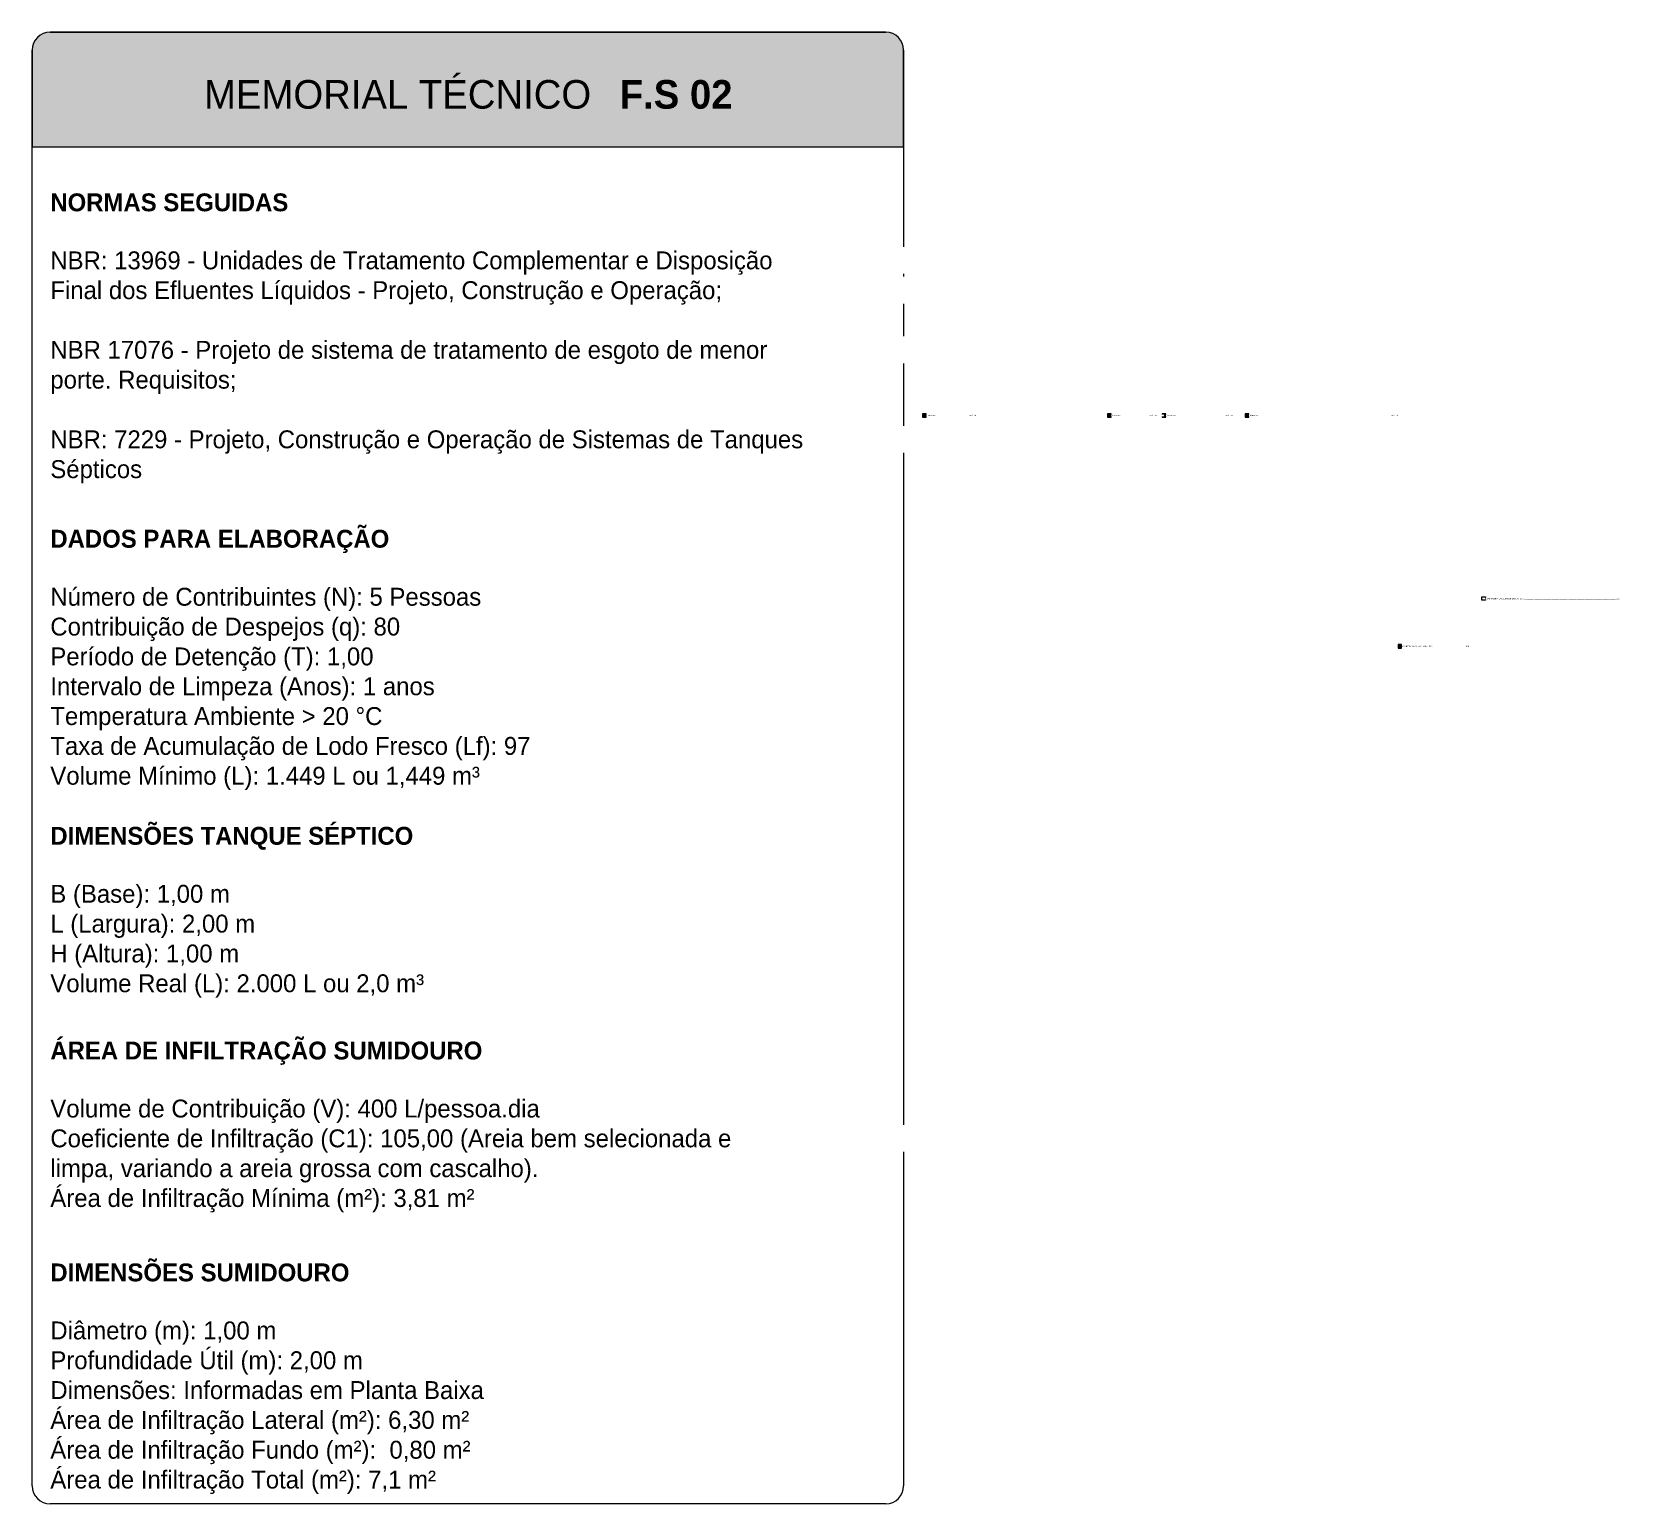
# Model space of a CAD drawing. Header units: metres. Extents: x 42.1 to 94.3, y -3.4 to 61.2.
# Drawn here: x 89.851 to 94.346, y 0.137 to 4.249 of the extents above; entities that cross this region are included whole.
import ezdxf

# ---------------------------------------------------------------- set-up
doc = ezdxf.new("R2010")
doc.units = ezdxf.units.M
doc.linetypes.add('Tracejada', pattern=[0.00635, 0.003175, -0.003175])
for name, color, linetype, lineweight in [('A-DETL', 7, 'Continuous', 5), ('A-DETL-GENF', 7, 'Continuous', 5), ('G-ANNO-REFR', 7, 'Tracejada', 5), ('G-ANNO-TEXT', 7, 'Continuous', 5)]:
    doc.layers.add(name, color=color, linetype=linetype, lineweight=lineweight)
doc.styles.add('Century Gothic_2', font='GOTHIC.TTF', dxfattribs={"height": 0.08})
doc.styles.add('Century Gothic_3', font='GOTHIC.TTF', dxfattribs={"height": 0.05})
doc.styles.add('Century Gothic_4', font='GOTHIC.TTF', dxfattribs={"height": 0.0035})
doc.styles.add('Century Gothic_B_2', font='GOTHICB.TTF', dxfattribs={"height": 0.08})
doc.styles.add('Century Gothic_B_3', font='GOTHICB.TTF', dxfattribs={"height": 0.05})
picture_1 = doc.add_image_def('image1.jpg', size_in_pixel=(366, 340))

msp = doc.modelspace()

# ---------------------------------------------------------------- texts
at = {"layer": 'G-ANNO-TEXT', "attachment_point": 1}
for s, insert, char_height, width, style in [('MEMORIAL TÉCNICO ', (90.331, 4.1154), 0.08, 1.407763, 'Century Gothic_2'), ('F.S 02', (91.4925, 4.1154), 0.08, 0.367173, 'Century Gothic_B_2'), ('NORMAS SEGUIDAS', (89.9015, 3.7987), 0.05, 0.800084, 'Century Gothic_B_3'), ('DADOS PARA ELABORAÇÃO', (89.9015, 2.8587), 0.05, 1.148016, 'Century Gothic_B_3'), ('DIMENSÕES TANQUE SÉPTICO', (89.9015, 2.0287), 0.05, 1.189704, 'Century Gothic_B_3'), ('ÁREA DE INFILTRAÇÃO SUMIDOURO', (89.9015, 1.4287), 0.05, 1.439831, 'Century Gothic_B_3'), ('DIMENSÕES SUMIDOURO', (89.9015, 0.8087), 0.05, 1.006919, 'Century Gothic_B_3')]:
    msp.add_mtext(s, dxfattribs=dict(at, insert=insert, char_height=char_height, width=width, style=style))
at = {"layer": 'G-ANNO-TEXT', "char_height": 0.05, "attachment_point": 1, "style": 'Century Gothic_3', "bg_fill": 3, "box_fill_scale": 1.25, "bg_fill_color": 256, "bg_fill_true_color": 13158600, "bg_fill_transparency": 0}
for s, insert, width in [('Número de Contribuintes (N): 5 Pessoas', (89.9015, 2.6966), 1.617805), ('B (Base): 1,00 m', (89.9015, 1.8666), 0.639747), ('Volume de Contribuição (V): 400 L/pessoa.dia', (89.9015, 1.2666), 1.903206), ('Diâmetro (m): 1,00 m', (89.9015, 0.6466), 0.861012)]:
    msp.add_mtext(s, dxfattribs=dict(at, insert=insert, width=width))

# ---------------------------------------------------------------- hatches: boundary and pattern name
at = {"layer": 'A-DETL-GENF', "true_color": 0xe1e1e1}
msp.add_hatch(color=254, dxfattribs=at).paths.add_polyline_path([(92.2791, 3.9292), (92.2858, 3.9292), (92.2858, 4.1992), (92.2841, 4.2121), (92.2791, 4.2242), (92.2711, 4.2345), (92.2608, 4.2425), (92.2487, 4.2475), (92.2358, 4.2492), (89.9008, 4.2492), (89.8878, 4.2475), (89.8758, 4.2425), (89.8654, 4.2345), (89.8575, 4.2242), (89.8525, 4.2121), (89.8508, 4.1992), (89.8508, 3.9292), (92.2358, 3.9292)])
at = {"layer": 'A-DETL-GENF', "true_color": 0xc0c0c0}
for points in [[(92.3484, 3.1733), (92.3484, 3.1828), (92.3382, 3.1828), (92.3382, 3.1733)], [(92.8657, 3.1733), (92.8657, 3.1828), (92.8555, 3.1828), (92.8555, 3.1733)], [(93.0184, 3.1733), (93.0184, 3.1828), (93.0082, 3.1828), (93.0082, 3.1733)], [(93.2502, 3.1733), (93.2502, 3.1828), (93.24, 3.1828), (93.24, 3.1733)]]:
    msp.add_hatch(color=9, dxfattribs=at).paths.add_polyline_path(points)
at = {"layer": 'A-DETL-GENF', "true_color": 0x626262}
msp.add_hatch(color=251, dxfattribs=at).paths.add_polyline_path([(93.6774, 2.5281), (93.6774, 2.5382), (93.6673, 2.5382), (93.6673, 2.5281)])

# ---------------------------------------------------------------- linework, layer by layer
at = {"layer": 'A-DETL'}
for p, q in [((92.2358, 4.2492), (89.9008, 4.2492)), ((89.9008, 4.2492), (92.2358, 4.2492)), ((89.8508, 4.1992), (89.8508, 3.9292)), ((89.8508, 0.1871), (89.8508, 4.1992)), ((92.2858, 3.9292), (92.2858, 4.1992)), ((92.2858, 4.1992), (92.2858, 0.1871)), ((89.8508, 3.9292), (92.2858, 3.9292)), ((89.8508, 3.9292), (92.2858, 3.9292)), ((92.3484, 3.1828), (92.3382, 3.1828)), ((92.3382, 3.1828), (92.3382, 3.1733)), ((92.3382, 3.1733), (92.3484, 3.1733)), ((92.3484, 3.1733), (92.3484, 3.1828)), ((92.8657, 3.1828), (92.8555, 3.1828)), ((92.8555, 3.1828), (92.8555, 3.1733)), ((92.8555, 3.1733), (92.8657, 3.1733)), ((92.8657, 3.1733), (92.8657, 3.1828)), ((93.0184, 3.1828), (93.0082, 3.1828)), ((93.0082, 3.1828), (93.0082, 3.1733)), ((93.0082, 3.1733), (93.0184, 3.1733)), ((93.0184, 3.1733), (93.0184, 3.1828)), ((93.2502, 3.1828), (93.24, 3.1828)), ((93.24, 3.1828), (93.24, 3.1733)), ((93.24, 3.1733), (93.2502, 3.1733)), ((93.2502, 3.1733), (93.2502, 3.1828)), ((93.6774, 2.5382), (93.6673, 2.5382)), ((93.6673, 2.5382), (93.6673, 2.5281)), ((93.6673, 2.5281), (93.6774, 2.5281)), ((93.6774, 2.5281), (93.6774, 2.5382)), ((92.2358, 0.1371), (89.9008, 0.1371))]:
    msp.add_line(p, q, dxfattribs=at)
for centre, start, end in [((89.9008, 4.1992), 90, 180), ((89.9008, 4.1992), 90, 180), ((92.2358, 4.1992), 0, 90), ((92.2358, 4.1992), 0, 90), ((89.9008, 0.1871), 180, 270), ((92.2358, 0.1871), 270, 0)]:
    msp.add_arc(centre, 0.05, start, end, dxfattribs=at)

msp.set_redraw_order([(e.dxf.handle, doc.entitydb.next_handle()) for e in msp.query("TEXT MTEXT ATTDEF DIMENSION ARC_DIMENSION")])  # texts and dimensions are drawn at this point

# ---------------------------------------------------------------- pictures from other files: only their frames are drawn
at = {"layer": 'G-ANNO-REFR'}
image = msp.add_image(picture_1, insert=(93.9012, 2.6622), size_in_units=(0.0102, 0.00951), dxfattribs=at)
image.dxf.flags = 7

# ---------------------------------------------------------------- next in the draw order: texts
at = {"layer": 'G-ANNO-TEXT', "attachment_point": 1, "bg_fill": 3, "box_fill_scale": 1.25, "bg_fill_color": 256, "bg_fill_true_color": 13158600, "bg_fill_transparency": 0}
for s, insert, char_height, width, style in [('NBR: 13969 - Unidades de Tratamento Complementar e Disposição', (89.9015, 3.6366), 0.05, 2.751391, 'Century Gothic_3'), ('NBR 17076 - Projeto de sistema de tratamento de esgoto de menor', (89.9015, 3.3866), 0.05, 2.756202, 'Century Gothic_3'), ('NBR: 7229 - Projeto, Construção e Operação de Sistemas de Tanques', (89.9015, 3.1365), 0.05, 2.841181, 'Century Gothic_3'), ('CORTE BB __________________________________ ESC 1/25', (92.3502, 3.1799), 0.0035, 0.160498, 'Century Gothic_4'), ('CORTE EE _____________________________ ESC 1/25', (92.8675, 3.1799), 0.0035, 0.144785, 'Century Gothic_4'), ('PLANTA BAIXA _WC_COPA_ARQUIVOS - ESC _______________________________________________________________________________________________ 1/25', (93.9133, 2.6682), 0.0035, 0.431548, 'Century Gothic_4'), ('Contribuição de Despejos (q): 80', (89.9015, 2.6133), 0.05, 1.356455, 'Century Gothic_3'), ('ISOMÉTRICAS 01 -  WC_COPA - ESC  _________________________________ 1/25', (93.679, 2.5345), 0.0035, 0.219502, 'Century Gothic_4'), ('L (Largura): 2,00 m', (89.9015, 1.7833), 0.05, 0.75038, 'Century Gothic_3'), ('Coeficiente de Infiltração (C1): 105,00 (Areia bem selecionada e ', (89.9015, 1.1833), 0.05, 2.69367, 'Century Gothic_3'), ('Profundidade Útil (m): 2,00 m', (89.9015, 0.5633), 0.05, 1.189704, 'Century Gothic_3')]:
    msp.add_mtext(s, dxfattribs=dict(at, insert=insert, char_height=char_height, width=width, style=style))

# ---------------------------------------------------------------- next in the draw order: texts
for s, insert, char_height, width, style in [('Final dos Efluentes Líquidos - Projeto, Construção e Operação;', (89.9015, 3.5533), 0.05, 2.563797, 'Century Gothic_3'), ('porte. Requisitos;', (89.9015, 3.3032), 0.05, 0.694261, 'Century Gothic_3'), ('CORTE DD ___________________________________________________ ESC 1/25', (93.0202, 3.1799), 0.0035, 0.214371, 'Century Gothic_4'), ('Sépticos', (89.9015, 3.0532), 0.05, 0.344726, 'Century Gothic_3'), ('Período de Detenção (T): 1,00', (89.9015, 2.5299), 0.05, 1.228185, 'Century Gothic_3'), ('H (Altura): 1,00 m', (89.9015, 1.6999), 0.05, 0.697468, 'Century Gothic_3'), ('limpa, variando a areia grossa com cascalho).', (89.9015, 1.0999), 0.05, 1.935274, 'Century Gothic_3'), ('Dimensões: Informadas em Planta Baixa', (89.9015, 0.4799), 0.05, 1.65308, 'Century Gothic_3')]:
    msp.add_mtext(s, dxfattribs=dict(at, insert=insert, char_height=char_height, width=width, style=style))

# ---------------------------------------------------------------- next in the draw order: texts
for s, insert, char_height, width, style in [('CORTE CC _________________________________________________________________________________________________________________________________________ ESC 1/25', (93.252, 3.1799), 0.0035, 0.477164, 'Century Gothic_4'), ('Intervalo de Limpeza (Anos): 1 anos', (89.9015, 2.4466), 0.05, 1.468692, 'Century Gothic_3'), ('Volume Real (L): 2.000 L ou 2,0 m³', (89.9015, 1.6166), 0.05, 1.372489, 'Century Gothic_3'), ('Área de Infiltração Mínima (m²): 3,81 m²', (89.9015, 1.0166), 0.05, 1.640253, 'Century Gothic_3'), ('Área de Infiltração Lateral (m²): 6,30 m²', (89.9015, 0.3966), 0.05, 1.617805, 'Century Gothic_3')]:
    msp.add_mtext(s, dxfattribs=dict(at, insert=insert, char_height=char_height, width=width, style=style))

# ---------------------------------------------------------------- next in the draw order: texts
at = {"layer": 'G-ANNO-TEXT', "char_height": 0.05, "attachment_point": 1, "style": 'Century Gothic_3', "bg_fill": 3, "box_fill_scale": 1.25, "bg_fill_color": 256, "bg_fill_true_color": 13158600, "bg_fill_transparency": 0}
for s, insert, width in [('Temperatura Ambiente > 20 °C', (89.9015, 2.3632), 1.276287), ('Área de Infiltração Fundo (m²):  0,80 m²', (89.9015, 0.3132), 1.617805)]:
    msp.add_mtext(s, dxfattribs=dict(at, insert=insert, width=width))

# ---------------------------------------------------------------- next in the draw order: texts
for s, insert, width in [('Taxa de Acumulação de Lodo Fresco (Lf): 97', (89.9015, 2.2799), 1.842278), ('Área de Infiltração Total (m²): 7,1 m²', (89.9015, 0.2299), 1.486329)]:
    msp.add_mtext(s, dxfattribs=dict(at, insert=insert, width=width))

# ---------------------------------------------------------------- next in the draw order: texts
at = {"layer": 'G-ANNO-TEXT', "insert": (89.9015, 2.1965), "char_height": 0.05, "width": 1.585738, "attachment_point": 1, "style": 'Century Gothic_3', "bg_fill": 3, "box_fill_scale": 1.25, "bg_fill_color": 256, "bg_fill_true_color": 13158600, "bg_fill_transparency": 0}
msp.add_mtext('Volume Mínimo (L): 1.449 L ou 1,449 m³', dxfattribs=at)

doc.saveas('drawing.dxf')
